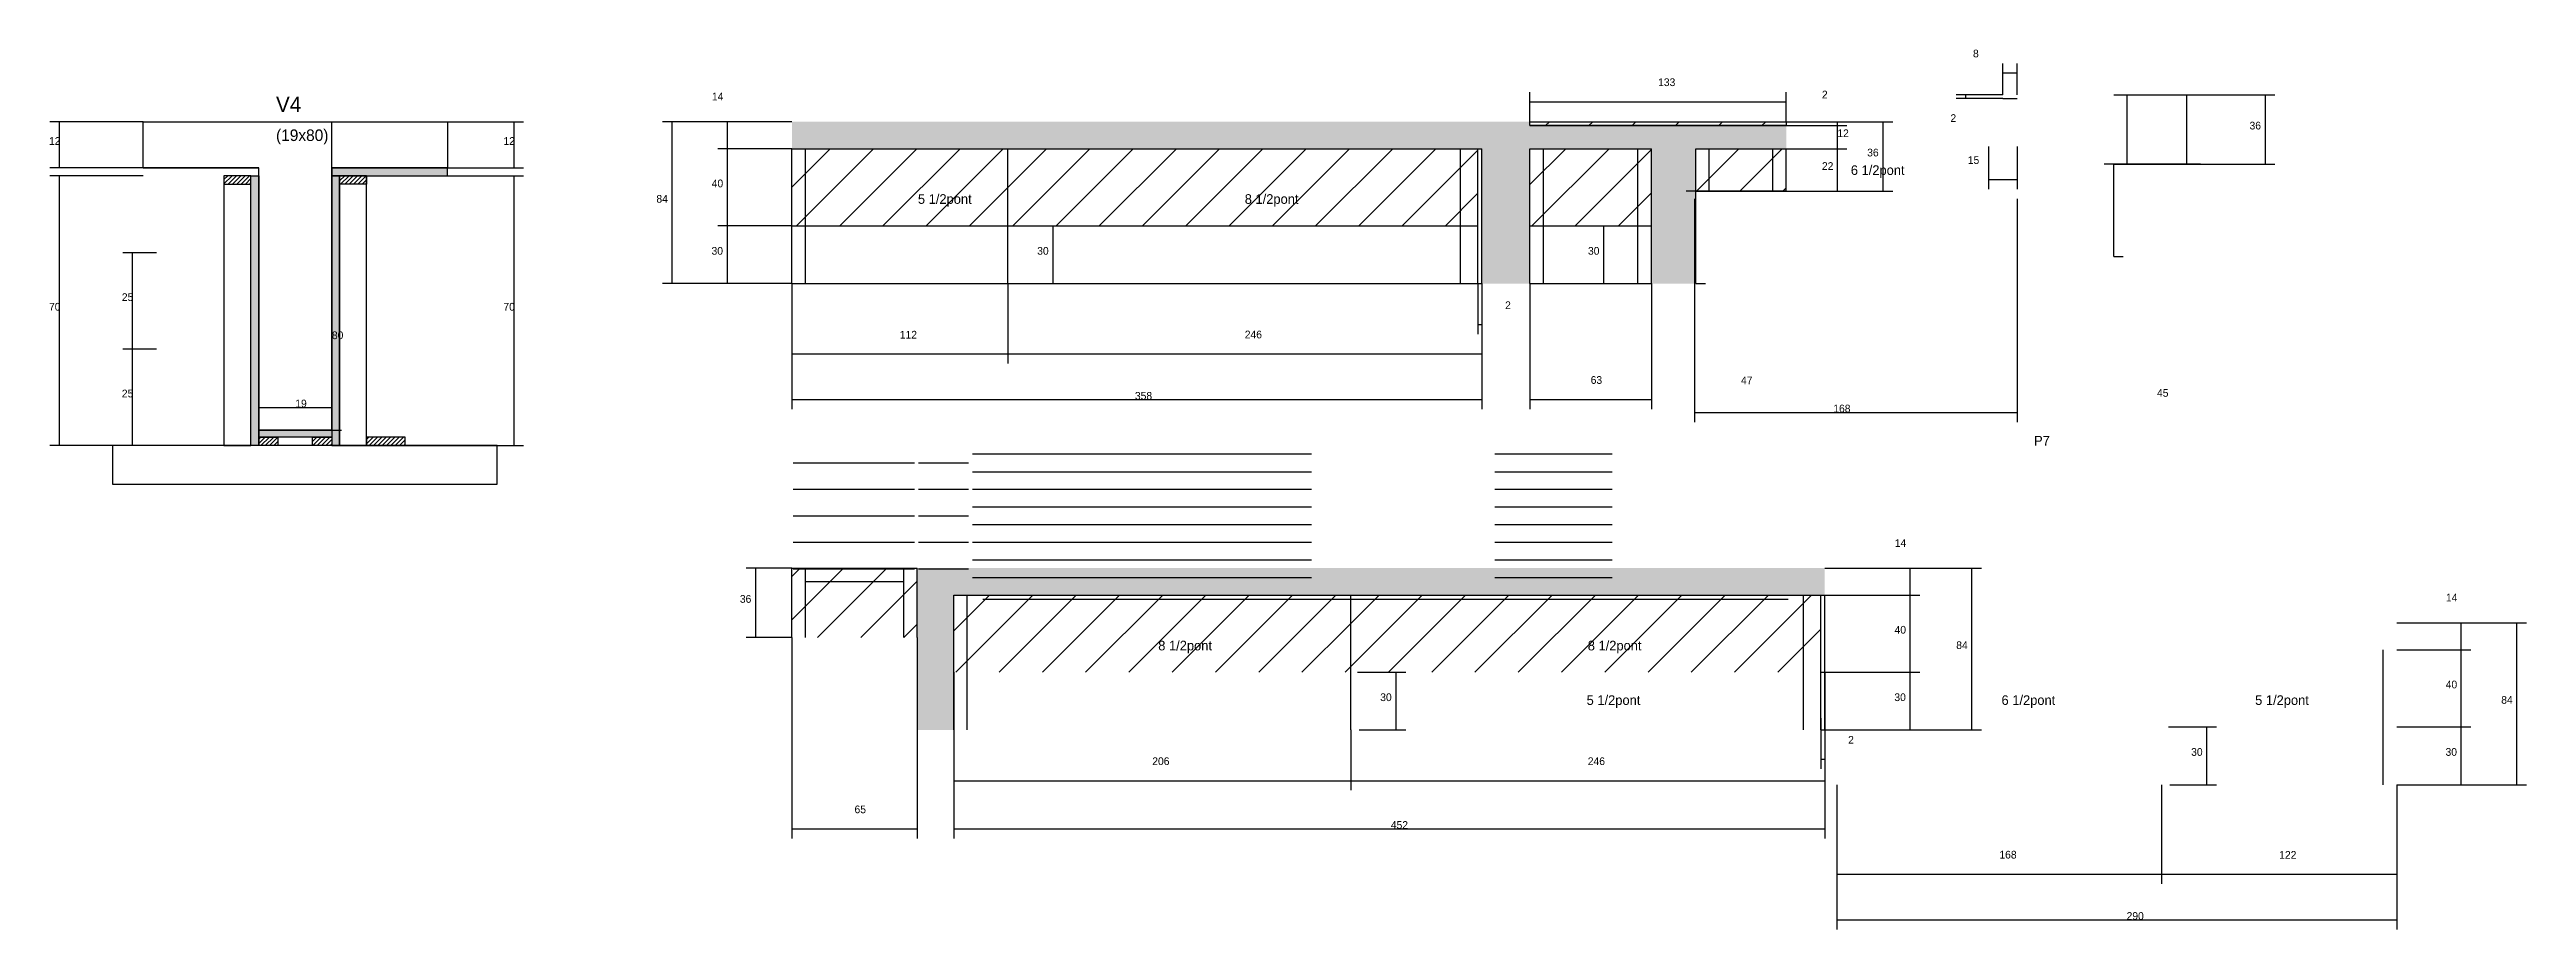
# Model space of a CAD drawing. Header units: metres. Extents: x -2848 to 22762, y -45195 to 1016.
# Drawn here: x 15882 to 17168, y -33419 to -32963 of the extents above; entities that cross this region are included whole.
import ezdxf

# ---------------------------------------------------------------- set-up
doc = ezdxf.new("R2010")
doc.units = ezdxf.units.M
for name, color, linetype in [('CONCRETO', 251, 'Continuous'), ('COTA', 4, 'Continuous'), ('Cota Seção (2x)', 4, 'Continuous'), ('Hachura', 253, 'Continuous'), ('Madeira', 126, 'Continuous'), ('NOMENCLATURA', 7, 'Continuous'), ('Painéis', 200, 'Continuous'), ('SARR_2.2x7', 40, 'Continuous'), ('Texto Seção', 7, 'Continuous')]:
    doc.layers.add(name, color=color, linetype=linetype)

msp = doc.modelspace()

# ---------------------------------------------------------------- texts
at = {"layer": 'COTA'}
for s, p in [('8', (16880.6, -32966.6)), ('133', (16717.2, -32981.5)), ('14', (16226.2, -32988.9)), ('2', (16802.2, -32987.9)), ('12', (16810.2, -33008)), ('2', (16868.9, -33000.1)), ('36', (17024.1, -33004)), ('12', (15882.2, -33012)), ('12', (16118, -33012)), ('36', (16825.7, -33018)), ('15', (16877.9, -33021.9)), ('40', (16226.1, -33034)), ('22', (16802.2, -33025)), ('84', (16197.4, -33042)), ('30', (16226, -33069)), ('30', (16395, -33069)), ('30', (16680.8, -33069)), ('70', (15882.2, -33098)), ('25', (15920, -33093)), ('70', (16118, -33098)), ('2', (16637.8, -33097.2)), ('112', (16323.7, -33112.5)), ('246', (16502.7, -33112.4)), ('63', (16682.2, -33136)), ('47', (16760.2, -33136.2)), ('25', (15920, -33143)), ('358', (16445.7, -33144.2)), ('168', (16808.1, -33150.8)), ('45', (16976.1, -33142.7)), ('14', (16840, -33220.6)), ('36', (16240.7, -33249.6)), ('14', (17126, -33248.9)), ('40', (16839.9, -33265.6)), ('84', (16871.9, -33273.6)), ('30', (16573, -33300.6)), ('30', (16839.8, -33300.6)), ('40', (17125.9, -33294)), ('84', (17154.7, -33302)), ('2', (16815.8, -33322.7)), ('30', (16993.8, -33329)), ('30', (17125.8, -33329)), ('206', (16454.7, -33333.8)), ('246', (16680.7, -33333.8)), ('65', (16300.2, -33358.8)), ('452', (16578.5, -33366.9)), ('168', (16894.3, -33382.3)), ('122', (17039.5, -33382.4)), ('290', (16960.3, -33414.1))]:
    msp.add_text(s, height=4, dxfattribs=at).set_placement(p)
at = {"layer": 'Cota Seção (2x)'}
for s, p in [('80', (16029, -33112.8)), ('19', (16010, -33148.2))]:
    msp.add_text(s, height=4, dxfattribs=at).set_placement(p)
at = {"layer": 'NOMENCLATURA'}
for s, p in [('6 1/2pont', (16817.2, -33027.6)), ('5 1/2pont', (16333.1, -33042.6)), ('8 1/2pont', (16502.7, -33042.6)), ('P7', (16912.3, -33168)), ('8 1/2pont', (16457.8, -33274.3)), ('8 1/2pont', (16680.7, -33274.3)), ('5 1/2pont', (16680.1, -33302.6)), ('6 1/2pont', (16895.4, -33302.6)), ('5 1/2pont', (17027, -33302.6))]:
    msp.add_text(s, height=5, dxfattribs=at).set_placement(p)
at = {"layer": 'Texto Seção'}
for s, height, p in [('V4', 8, (16000, -32995)), ('(19x80)', 6, (16000, -33010))]:
    msp.add_text(s, height=height, dxfattribs=at).set_placement(p)

# ---------------------------------------------------------------- hatches: boundary and pattern name
at = {"layer": 'COTA'}
h = msp.add_hatch(dxfattribs=at)
h.set_pattern_fill('AR-CONC', scale=0.03)
h.paths.add_polyline_path([(16650.7, -33014), (16713.7, -33014), (16713.7, -33084), (16736.7, -33084), (16736.7, -33036), (16736.7, -33014), (16783.7, -33014), (16783.7, -33002), (16650.7, -33002), (16650.7, -33000), (16267.7, -33000), (16267.7, -33014), (16625.7, -33014), (16625.7, -33084), (16650.7, -33084)])
h = msp.add_hatch(dxfattribs=at)
h.set_pattern_fill('AR-CONC', scale=0.03)
h.paths.add_polyline_path([(16351.7, -33245.6), (16803.7, -33245.6), (16803.7, -33231.6), (16332.7, -33231.6), (16332.7, -33267.6), (16332.7, -33315.6), (16351.7, -33315.6)])
at = {"layer": 'Hachura'}
h = msp.add_hatch(dxfattribs=at)
h.set_pattern_fill('ANSI31', scale=5)
h.paths.add_polyline_path([(16783.7, -33002), (16783.7, -33000), (16650.7, -33000), (16650.7, -33002)])
h = msp.add_hatch(dxfattribs=at)
h.set_pattern_fill('ANSI31', scale=5)
h.paths.add_polyline_path([(16379.7, -33054), (16379.7, -33014), (16267.7, -33014), (16267.7, -33054)])
h = msp.add_hatch(dxfattribs=at)
h.set_pattern_fill('ANSI31', scale=5)
h.paths.add_polyline_path([(16267.7, -33014), (16267.7, -33054), (16379.7, -33054), (16379.7, -33014)])
h = msp.add_hatch(dxfattribs=at)
h.set_pattern_fill('ANSI31', scale=5)
h.paths.add_polyline_path([(16379.7, -33014), (16379.7, -33054), (16623.7, -33054), (16623.7, -33014)])
h = msp.add_hatch(dxfattribs=at)
h.set_pattern_fill('ANSI31', scale=5)
h.paths.add_polyline_path([(16623.7, -33054), (16623.7, -33014), (16379.7, -33014), (16379.7, -33054)])
h = msp.add_hatch(dxfattribs=at)
h.set_pattern_fill('ANSI31', scale=5)
h.paths.add_polyline_path([(16713.7, -33054), (16713.7, -33014), (16650.7, -33014), (16650.7, -33054)])
h = msp.add_hatch(dxfattribs=at)
h.set_pattern_fill('ANSI31', scale=5)
h.paths.add_polyline_path([(16650.7, -33054), (16713.7, -33054), (16713.7, -33014), (16650.7, -33014)])
h = msp.add_hatch(dxfattribs=at)
h.set_pattern_fill('ANSI31', scale=5)
h.paths.add_polyline_path([(16783.7, -33036), (16783.7, -33014), (16736.7, -33014), (16736.7, -33036)])
h = msp.add_hatch(dxfattribs=at)
h.set_pattern_fill('ANSI31', scale=5)
h.paths.add_polyline_path([(16783.7, -33036), (16783.7, -33014), (16736.7, -33014), (16736.7, -33036)])
h = msp.add_hatch(dxfattribs=at)
h.set_pattern_fill('ANSI31', scale=0.5)
h.paths.add_polyline_path([(15973, -33028), (15973, -33032.4), (15973, -33032.4), (15987, -33032.4), (15987, -33032.4), (15987, -33028), (15987, -33028), (15973, -33028)])
h = msp.add_hatch(color=8, dxfattribs=at)
h.dxf.hatch_style = 1
h.paths.add_polyline_path([(15987, -33028), (15991, -33028), (15991, -33028), (15991, -33168), (15991, -33168), (15987, -33168), (15987, -33168), (15987, -33028)])
h = msp.add_hatch(color=8, dxfattribs=at)
h.dxf.hatch_style = 1
h.paths.add_polyline_path([(16089, -33028), (16089, -33024), (16089, -33024), (16029, -33024), (16029, -33024), (16029, -33028), (16029, -33028), (16089, -33028)])
h = msp.add_hatch(color=8, dxfattribs=at)
h.dxf.hatch_style = 1
h.paths.add_polyline_path([(16033, -33028), (16029, -33028), (16029, -33028), (16029, -33168), (16029, -33168), (16033, -33168), (16033, -33168), (16033, -33028)])
h = msp.add_hatch(dxfattribs=at)
h.set_pattern_fill('ANSI31', scale=0.5)
h.paths.add_polyline_path([(16047, -33028), (16047, -33032.4), (16047, -33032.4), (16033, -33032.4), (16033, -33032.4), (16033, -33028), (16033, -33028), (16047, -33028)])
h = msp.add_hatch(color=8, dxfattribs=at)
h.dxf.hatch_style = 1
h.paths.add_polyline_path([(15991, -33163.6), (15991, -33160), (15991, -33160), (16029, -33160), (16029, -33160), (16029, -33163.6), (16029, -33163.6), (15991, -33163.6)])
h = msp.add_hatch(dxfattribs=at)
h.set_pattern_fill('ANSI31', scale=0.5)
h.paths.add_polyline_path([(15991, -33168), (15991, -33163.6), (15991, -33163.6), (16001, -33163.6), (16001, -33163.6), (16001, -33168), (16001, -33168), (15991, -33168)])
h = msp.add_hatch(dxfattribs=at)
h.set_pattern_fill('ANSI31', scale=0.5)
h.paths.add_polyline_path([(16019, -33168), (16019, -33163.6), (16019, -33163.6), (16029, -33163.6), (16029, -33163.6), (16029, -33168), (16029, -33168), (16019, -33168)])
h = msp.add_hatch(dxfattribs=at)
h.set_pattern_fill('ANSI31', scale=0.5)
h.paths.add_polyline_path([(16067, -33168), (16067, -33163.6), (16067, -33163.6), (16047, -33163.6), (16047, -33163.6), (16047, -33168), (16047, -33168), (16067, -33168)])
h = msp.add_hatch(dxfattribs=at)
h.set_pattern_fill('ANSI31', scale=5)
h.paths.add_polyline_path([(16332.7, -33231.6), (16267.7, -33231.6), (16267.7, -33267.6), (16332.7, -33267.6)])
h = msp.add_hatch(dxfattribs=at)
h.set_pattern_fill('ANSI31', scale=5)
h.paths.add_polyline_path([(16557.7, -33285.6), (16557.7, -33245.6), (16351.7, -33245.6), (16351.7, -33285.6)])
h = msp.add_hatch(dxfattribs=at)
h.set_pattern_fill('ANSI31', scale=5)
h.paths.add_polyline_path([(16801.7, -33285.6), (16801.7, -33245.6), (16557.7, -33245.6), (16557.7, -33285.6)])

# ---------------------------------------------------------------- linework, layer by layer
at = {"layer": 'CONCRETO'}
msp.add_lwpolyline([(16029, -33024), (16029, -33034), (16029, -33160), (15991, -33160), (15991, -33024), (15931, -33024), (15931, -33000), (16029, -33000), (16089, -33000), (16089, -33024)], close=True, dxfattribs=at)
at = {"layer": 'COTA'}
for p, q in [((16896.1, -32986), (16896.1, -32969.7)), ((16896.1, -32974.7), (16903.6, -32974.7)), ((16903.6, -32986), (16903.6, -32969.7)), ((16650.7, -33000), (16650.7, -32984.7)), ((16650.7, -32989.7), (16783.7, -32989.7)), ((16783.7, -33000), (16783.7, -32984.7)), ((16896.1, -32986), (16871.9, -32986)), ((16896.1, -32988), (16871.9, -32988)), ((16876.9, -32988), (16876.9, -32986)), ((16998.6, -32986), (17037.3, -32986)), ((17032.3, -33022), (17032.3, -32986)), ((15931, -33000), (15882.7, -33000)), ((15887.7, -33024), (15887.7, -33000)), ((16089, -33000), (16128.5, -33000)), ((16123.5, -33024), (16123.5, -33000)), ((16267.7, -33000), (16200.5, -33000)), ((16205.5, -33084), (16205.5, -33000)), ((16267.7, -33000), (16229.2, -33000)), ((16234.2, -33014), (16234.2, -33000)), ((16783.7, -33000), (16815.2, -33000)), ((16783.7, -33000), (16839, -33000)), ((16783.7, -33002), (16815.2, -33002)), ((16783.7, -33002), (16815.2, -33002)), ((16810.2, -33002), (16810.2, -33000)), ((16810.2, -33014), (16810.2, -33002)), ((16834, -33036), (16834, -33000)), ((16267.7, -33014), (16229.2, -33014)), ((16267.7, -33014), (16229.2, -33014)), ((16234.2, -33054), (16234.2, -33014)), ((16783.7, -33014), (16815.2, -33014)), ((16783.7, -33014), (16815.2, -33014)), ((16810.2, -33036), (16810.2, -33014)), ((16888.6, -33012.9), (16888.6, -33035)), ((16903.6, -33012.9), (16903.6, -33035)), ((15931, -33024), (15882.7, -33024)), ((15931, -33028), (15882.7, -33028)), ((15887.7, -33168), (15887.7, -33028)), ((16047, -33028), (16128.5, -33028)), ((16089, -33024), (16128.5, -33024)), ((16123.5, -33168), (16123.5, -33028)), ((16888.6, -33030), (16903.6, -33030)), ((16998.6, -33022), (16948.6, -33022)), ((16953.6, -33070), (16953.6, -33022)), ((16998.6, -33022), (17037.3, -33022)), ((16783.7, -33036), (16731.7, -33036)), ((16736.1, -33040), (16736.1, -33155.8)), ((16736.7, -33084), (16736.7, -33036)), ((16783.7, -33036), (16815.2, -33036)), ((16783.7, -33036), (16839, -33036)), ((16903.6, -33040), (16903.6, -33155.8)), ((16267.7, -33054), (16229.2, -33054)), ((16267.7, -33054), (16229.2, -33054)), ((16234.2, -33084), (16234.2, -33054)), ((16383.2, -33054), (16408.2, -33054)), ((16403.2, -33084), (16403.2, -33054)), ((16682.2, -33054), (16694, -33054)), ((16689, -33084), (16689, -33054)), ((15938, -33068), (15920.5, -33068)), ((15925.5, -33118), (15925.5, -33068)), ((16953.6, -33070), (16958.6, -33070)), ((16267.7, -33084), (16200.5, -33084)), ((16267.7, -33084), (16229.2, -33084)), ((16267.7, -33084), (16267.7, -33125.5)), ((16267.7, -33084), (16267.7, -33149.2)), ((16379.7, -33084), (16379.7, -33125.5)), ((16379.7, -33084), (16379.7, -33125.5)), ((16384, -33084), (16408.2, -33084)), ((16623.7, -33084), (16623.7, -33110.2)), ((16625.7, -33084), (16625.7, -33125.5)), ((16625.7, -33084), (16625.7, -33149.2)), ((16625.7, -33084), (16625.7, -33110.2)), ((16650.7, -33084), (16650.7, -33149.2)), ((16682.2, -33084), (16694, -33084)), ((16713.7, -33084), (16713.7, -33149.2)), ((16736.7, -33084), (16741.7, -33084)), ((16623.7, -33105.2), (16625.7, -33105.2)), ((15938, -33118), (15920.5, -33118)), ((15938, -33118), (15920.5, -33118)), ((15925.5, -33168), (15925.5, -33118)), ((16267.7, -33120.5), (16379.7, -33120.5)), ((16379.7, -33120.5), (16625.7, -33120.5)), ((16267.7, -33144.2), (16625.7, -33144.2)), ((16650.7, -33144.2), (16713.7, -33144.2)), ((16736.1, -33150.8), (16903.6, -33150.8)), ((15953, -33168), (15882.7, -33168)), ((15938, -33168), (15920.5, -33168)), ((16067, -33168), (16128.5, -33168)), ((16267.7, -33231.6), (16244, -33231.6)), ((16249, -33267.6), (16249, -33231.6)), ((16803.7, -33231.6), (16853, -33231.6)), ((16803.7, -33231.6), (16885, -33231.6)), ((16848, -33245.6), (16848, -33231.6)), ((16880, -33315.6), (16880, -33231.6)), ((16803.7, -33245.6), (16853, -33245.6)), ((16803.7, -33245.6), (16853, -33245.6)), ((16848, -33285.6), (16848, -33245.6)), ((17100.5, -33260), (17139, -33260)), ((17100.5, -33260), (17167.8, -33260)), ((17134, -33274), (17134, -33260)), ((17162.8, -33344), (17162.8, -33260)), ((16267.7, -33267.6), (16244, -33267.6)), ((16267.7, -33267.6), (16267.7, -33371.9)), ((16332.7, -33267.6), (16332.7, -33371.9)), ((17100.5, -33274), (17139, -33274)), ((17100.5, -33274), (17139, -33274)), ((17134, -33314), (17134, -33274)), ((16351.7, -33285.6), (16351.7, -33346.9)), ((16351.7, -33285.6), (16351.7, -33371.9)), ((16561.2, -33285.6), (16586.2, -33285.6)), ((16581.2, -33315.6), (16581.2, -33285.6)), ((16801.7, -33285.6), (16853, -33285.6)), ((16803.7, -33285.6), (16803.7, -33346.9)), ((16803.7, -33285.6), (16803.7, -33371.9)), ((16803.7, -33285.6), (16853, -33285.6)), ((16848, -33315.6), (16848, -33285.6)), ((16557.7, -33315.6), (16557.7, -33346.9)), ((16557.7, -33315.6), (16557.7, -33346.9)), ((16562, -33315.6), (16586.2, -33315.6)), ((16801.7, -33309.5), (16801.7, -33335.7)), ((16801.7, -33315.6), (16885, -33315.6)), ((16803.7, -33309.5), (16803.7, -33335.7)), ((16803.7, -33315.6), (16853, -33315.6)), ((16982, -33314), (17007, -33314)), ((17002, -33344), (17002, -33314)), ((17100.5, -33314), (17139, -33314)), ((17100.5, -33314), (17139, -33314)), ((17134, -33344), (17134, -33314)), ((16801.7, -33330.7), (16803.7, -33330.7)), ((16351.7, -33341.9), (16557.7, -33341.9)), ((16557.7, -33341.9), (16803.7, -33341.9)), ((16810, -33344), (16810, -33395.4)), ((16810, -33344), (16810, -33419.1)), ((16978.5, -33344), (16978.5, -33395.4)), ((16978.5, -33344), (16978.5, -33395.4)), ((16982.7, -33344), (17007, -33344)), ((17100.5, -33344), (17100.5, -33395.4)), ((17100.5, -33344), (17100.5, -33419.1)), ((17100.5, -33344), (17167.8, -33344)), ((17100.5, -33344), (17139, -33344)), ((16267.7, -33366.9), (16332.7, -33366.9)), ((16351.7, -33366.9), (16803.7, -33366.9)), ((16810, -33390.4), (16978.5, -33390.4)), ((16978.5, -33390.4), (17100.5, -33390.4)), ((16810, -33414.1), (17100.5, -33414.1))]:
    msp.add_line(p, q, dxfattribs=at)
at = {"layer": 'Cota Seção (2x)'}
for p, q in [((15991, -33000), (16034, -33000)), ((16029, -33160), (16029, -33000)), ((15991, -33160), (15991, -33143.2)), ((15991, -33148.2), (16029, -33148.2)), ((16029, -33160), (16029, -33143.2)), ((15991, -33160), (16034, -33160))]:
    msp.add_line(p, q, dxfattribs=at)
at = {"layer": 'Madeira'}
for points in [[(15973, -33028), (15973, -33032.4), (15987, -33032.4), (15987, -33028)], [(15973, -33168), (15987, -33168), (15987, -33028), (15973, -33028)], [(16047, -33028), (16047, -33032.4), (16033, -33032.4), (16033, -33028)], [(16047, -33028), (16033, -33028), (16033, -33168), (16047, -33168)], [(15915.2, -33188), (16114.8, -33188), (16114.8, -33168), (15915.2, -33168)], [(15991, -33168), (15991, -33163.6), (16001, -33163.6), (16001, -33168)], [(16019, -33168), (16019, -33163.6), (16029, -33163.6), (16029, -33168)], [(16067, -33168), (16067, -33163.6), (16047, -33163.6), (16047, -33168)]]:
    msp.add_lwpolyline(points, close=True, dxfattribs=at)
at = {"layer": 'Painéis'}
for p, q in [((16896.1, -32988), (16903.6, -32988)), ((16953.6, -32986), (16998.6, -32986)), ((16650.7, -33000), (16783.7, -33000)), ((16650.7, -33002), (16783.7, -33002)), ((16267.7, -33014), (16625.7, -33014)), ((16267.7, -33084), (16267.7, -33014)), ((16379.7, -33084), (16379.7, -33014)), ((16623.7, -33084), (16623.7, -33014)), ((16625.7, -33084), (16625.7, -33014)), ((16650.7, -33014), (16713.7, -33014)), ((16650.7, -33084), (16650.7, -33014)), ((16713.7, -33084), (16713.7, -33014)), ((16736.7, -33014), (16783.7, -33014)), ((16736.7, -33036), (16736.7, -33014)), ((16783.7, -33036), (16783.7, -33014)), ((15931, -33024), (15991, -33024)), ((16029, -33024), (16089, -33024)), ((16953.6, -33022), (16998.6, -33022)), ((16736.7, -33036), (16783.7, -33036)), ((16267.7, -33054), (16623.7, -33054)), ((16650.7, -33054), (16713.7, -33054)), ((16267.7, -33084), (16625.7, -33084)), ((16650.7, -33084), (16713.7, -33084)), ((15991, -33160), (16029, -33160)), ((16267.7, -33231.6), (16332.7, -33231.6)), ((16267.7, -33267.6), (16267.7, -33231.6)), ((16332.7, -33267.6), (16332.7, -33231.6)), ((16351.7, -33245.6), (16803.7, -33245.6)), ((16351.7, -33315.6), (16351.7, -33245.6)), ((16557.7, -33315.6), (16557.7, -33245.6)), ((16801.7, -33315.6), (16801.7, -33245.6)), ((16803.7, -33315.6), (16803.7, -33245.6))]:
    msp.add_line(p, q, dxfattribs=at)
for points in [[(16650.7, -33000), (16783.7, -33000), (16783.7, -33002), (16650.7, -33002)], [(15987, -33028), (15991, -33028), (15991, -33168), (15987, -33168)], [(16089, -33028), (16089, -33024), (16029, -33024), (16029, -33028)], [(16033, -33028), (16029, -33028), (16029, -33168), (16033, -33168)], [(15991, -33163.6), (15991, -33160), (16029, -33160), (16029, -33163.6)]]:
    msp.add_lwpolyline(points, close=True, dxfattribs=at)
at = {"layer": 'SARR_2.2x7'}
for p, q in [((16960.6, -33022), (16960.6, -32986)), ((16991.6, -33022), (16991.6, -32986)), ((16274.7, -33054), (16274.7, -33014)), ((16614.7, -33054), (16614.7, -33014)), ((16657.7, -33054), (16657.7, -33014)), ((16706.7, -33054), (16706.7, -33014)), ((16743.7, -33036), (16743.7, -33014)), ((16776.7, -33036), (16776.7, -33014)), ((16274.7, -33084), (16274.7, -33054)), ((16614.7, -33084), (16614.7, -33054)), ((16657.7, -33084), (16657.7, -33054)), ((16706.7, -33084), (16706.7, -33054)), ((16361.4, -33172.4), (16537.4, -33172.4)), ((16632.4, -33172.4), (16693.4, -33172.4)), ((16268.4, -33177), (16331.4, -33177)), ((16333.4, -33177), (16359.4, -33177)), ((16361.4, -33181.6), (16537.4, -33181.6)), ((16632.4, -33181.6), (16693.4, -33181.6)), ((16268.4, -33190.7), (16331.4, -33190.7)), ((16333.4, -33190.7), (16359.4, -33190.7)), ((16361.4, -33190.7), (16537.4, -33190.7)), ((16361.4, -33199.9), (16537.4, -33199.9)), ((16632.4, -33190.7), (16693.4, -33190.7)), ((16632.4, -33199.9), (16693.4, -33199.9)), ((16268.4, -33204.5), (16331.4, -33204.5)), ((16333.4, -33204.5), (16359.4, -33204.5)), ((16361.4, -33209), (16537.4, -33209)), ((16632.4, -33209), (16693.4, -33209)), ((16268.4, -33218.2), (16331.4, -33218.2)), ((16333.4, -33218.2), (16359.4, -33218.2)), ((16361.4, -33218.2), (16537.4, -33218.2)), ((16632.4, -33218.2), (16693.4, -33218.2)), ((16268.4, -33231.9), (16331.4, -33231.9)), ((16274.7, -33267.6), (16274.7, -33231.6)), ((16325.7, -33267.6), (16325.7, -33231.6)), ((16333.4, -33231.9), (16359.4, -33231.9)), ((16361.4, -33227.3), (16537.4, -33227.3)), ((16361.4, -33236.5), (16537.4, -33236.5)), ((16632.4, -33227.3), (16693.4, -33227.3)), ((16632.4, -33236.5), (16693.4, -33236.5)), ((16274.7, -33238.6), (16325.7, -33238.6)), ((16358.7, -33285.6), (16358.7, -33245.6)), ((16366.7, -33247.8), (16557.7, -33247.8)), ((16557.7, -33247.8), (16784.7, -33247.8)), ((16792.7, -33285.6), (16792.7, -33245.6)), ((17093.5, -33314), (17093.5, -33274)), ((16358.7, -33315.6), (16358.7, -33285.6)), ((16792.7, -33315.6), (16792.7, -33285.6)), ((17093.5, -33344), (17093.5, -33314))]:
    msp.add_line(p, q, dxfattribs=at)

msp.set_redraw_order([(e.dxf.handle, doc.entitydb.next_handle()) for e in msp.query("TEXT MTEXT ATTDEF DIMENSION ARC_DIMENSION")])  # texts and dimensions are drawn at this point

doc.saveas('drawing.dxf')
